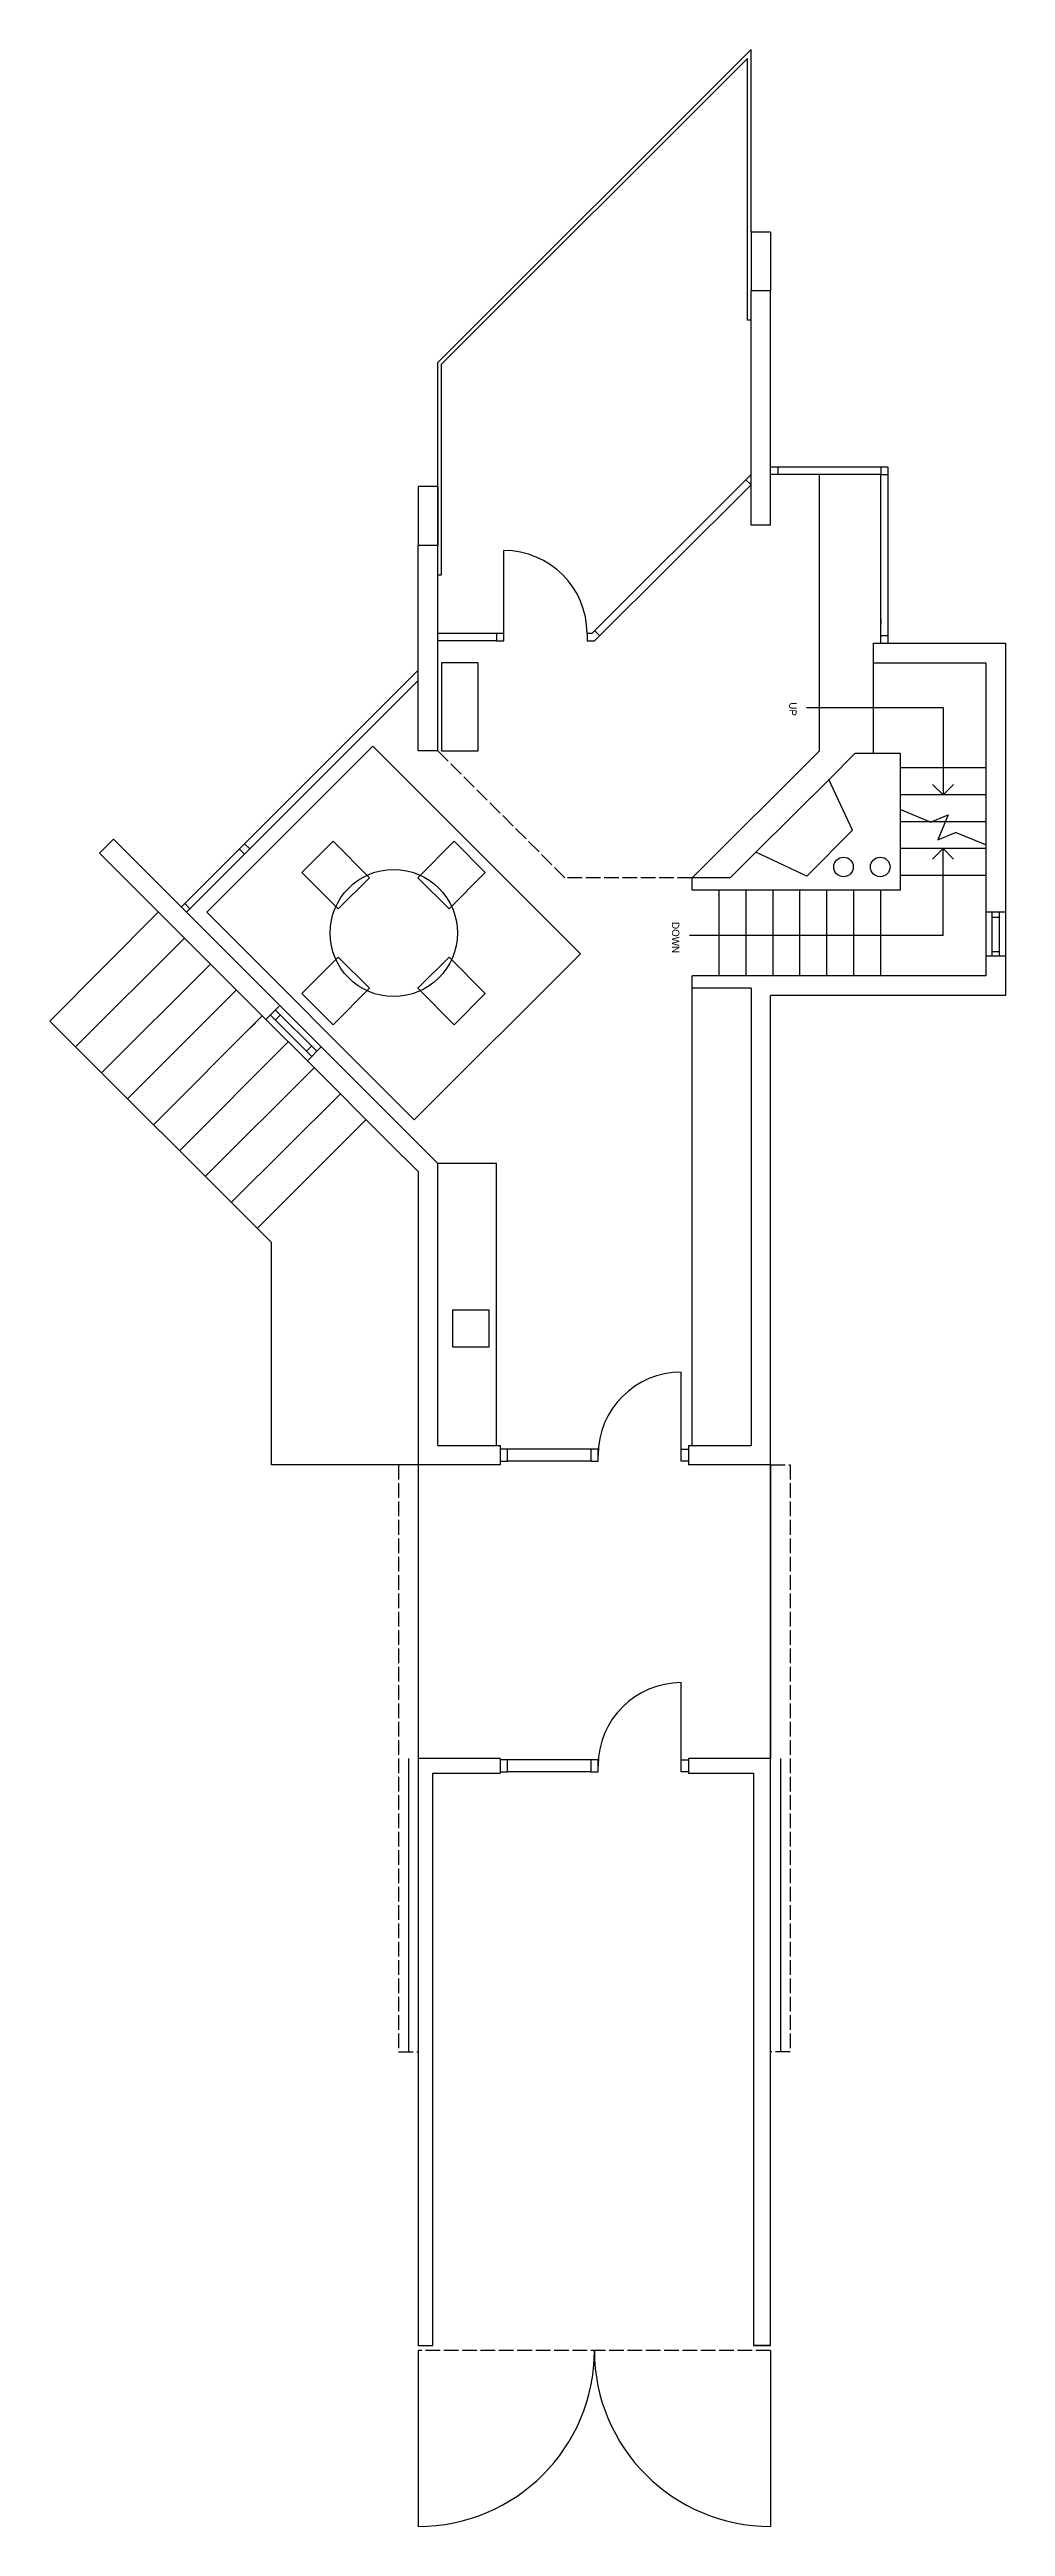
# Model space of a CAD drawing. Header units: inches. Extents: x -16498 to 2265, y 141 to 7454.
# Drawn here: x 1405 to 1796, y 1019 to 2032 of the extents above; entities that cross this region are included whole.
import ezdxf

# ---------------------------------------------------------------- set-up
doc = ezdxf.new("R2010")
doc.units = ezdxf.units.IN
doc.header["$LTSCALE"] = 0.5
doc.header["$MEASUREMENT"] = 0
doc.linetypes.add('ACAD_ISO02W100', pattern=[15, 12, -3])
doc.layers.get('0').update_dxf_attribs({"color": 253})
for name, color, linetype in [('A-doors', 254, 'Continuous'), ('A-Elev-South', 7, 'Continuous'), ('A-furniture', 33, 'Continuous'), ('A-glazing', 252, 'Continuous'), ('A-millwork', 252, 'Continuous'), ('A-soffit', 251, 'ACAD_ISO02W100'), ('A-stairs', 252, 'Continuous'), ('A-text', 254, 'Continuous'), ('A-walls', 7, 'Continuous')]:
    doc.layers.add(name, color=color, linetype=linetype)

msp = doc.modelspace()

# ---------------------------------------------------------------- texts
at = {"layer": 'A-text'}
for s, p in [('UP', (1707.3, 1764.6)), ('DOWN', (1659.4, 1674.8))]:
    msp.add_text(s, height=3, rotation=270, dxfattribs=at).set_placement(p)

# ---------------------------------------------------------------- linework, layer by layer
for p, q in [((1555.7, 1452.8), (1555.7, 1332.8)), ((1699.7, 1332.8), (1699.7, 1452.8)), ((1699.7, 1452.8), (1699.7, 1332.8))]:
    msp.add_line(p, q)
at = {"layer": 'A-doors'}
for p, q in [((1590.7, 1792.7), (1590.7, 1826.7)), ((1590.7, 1792.7), (1587.7, 1792.7)), ((1587.7, 1792.7), (1587.7, 1789.7)), ((1590.7, 1789.7), (1590.7, 1792.7)), ((1626.6, 1792.7), (1624.7, 1792.7)), ((1624.7, 1792.7), (1624.7, 1789.7)), ((1587.7, 1789.7), (1590.7, 1789.7)), ((1624.7, 1789.7), (1627.8, 1789.7)), ((1663.2, 1456.8), (1663.2, 1490.8)), ((1592.2, 1459.3), (1589.2, 1459.3)), ((1589.2, 1459.3), (1589.2, 1454.3)), ((1592.2, 1454.3), (1592.2, 1459.3)), ((1629.2, 1459.3), (1626.2, 1459.3)), ((1626.2, 1459.3), (1626.2, 1454.3)), ((1629.2, 1454.3), (1629.2, 1459.3)), ((1663.2, 1459.3), (1666.2, 1459.3)), ((1663.2, 1454.3), (1663.2, 1459.3)), ((1666.2, 1459.3), (1666.2, 1454.3)), ((1589.2, 1454.3), (1592.2, 1454.3)), ((1626.2, 1454.3), (1629.2, 1454.3)), ((1666.2, 1454.3), (1663.2, 1454.3)), ((1663.2, 1329.8), (1663.2, 1363.8)), ((1551.7, 1332.8), (1551.7, 1212.8)), ((1592.2, 1332.3), (1589.2, 1332.3)), ((1589.2, 1332.3), (1589.2, 1327.3)), ((1589.2, 1327.3), (1592.2, 1327.3)), ((1592.2, 1327.3), (1592.2, 1332.3)), ((1626.2, 1332.3), (1592.2, 1332.3)), ((1626.2, 1327.3), (1592.2, 1327.3)), ((1629.2, 1332.3), (1626.2, 1332.3)), ((1626.2, 1332.3), (1626.2, 1327.3)), ((1626.2, 1327.3), (1629.2, 1327.3)), ((1629.2, 1327.3), (1629.2, 1332.3)), ((1663.2, 1332.3), (1666.2, 1332.3)), ((1663.2, 1327.3), (1663.2, 1332.3)), ((1666.2, 1327.3), (1663.2, 1327.3)), ((1666.2, 1332.3), (1666.2, 1327.3)), ((1703.7, 1332.8), (1703.7, 1212.8)), ((1555.7, 1090.8), (1555.7, 1018.8)), ((1699.7, 1090.8), (1699.7, 1018.8))]:
    msp.add_line(p, q, dxfattribs=at)
for centre, radius, start, end in [((1590.7, 1792.7), 34, 0, 90), ((1663.2, 1456.8), 34, 90, 180), ((1663.2, 1329.8), 34, 90, 180), ((1555.7, 1090.8), 72, 270, 0), ((1699.7, 1090.8), 72, 180, 270)]:
    msp.add_arc(centre, radius, start, end, dxfattribs=at)
at = {"layer": 'A-Elev-South', "color": 253}
for p, q in [((1691.7, 1956.8), (1691.7, 1932.8)), ((1699.7, 1956.8), (1699.7, 1932.8)), ((1555.7, 1852.8), (1555.7, 1828.8)), ((1563.7, 1852.8), (1563.7, 1828.8)), ((1563.7, 1816.8), (1565.2, 1816.8)), ((1449.6, 1678.9), (1405.1, 1634.3)), ((1460.2, 1668.2), (1415.7, 1623.7)), ((1470.8, 1657.6), (1426.3, 1613.1)), ((1481.4, 1647), (1436.9, 1602.5)), ((1495.7, 1543.7), (1405.1, 1634.3)), ((1492, 1636.4), (1447.5, 1591.9)), ((1502.6, 1625.8), (1458.1, 1581.3)), ((1513.2, 1615.2), (1468.7, 1570.7)), ((1523.9, 1604.6), (1479.3, 1560.1)), ((1534.5, 1594), (1489.9, 1549.5)), ((1495.7, 1452.8), (1495.7, 1543.7)), ((1555.7, 1452.8), (1495.7, 1452.8))]:
    msp.add_line(p, q, dxfattribs=at)
at = {"layer": 'A-Elev-South', "color": 7}
for p, q in [((1431.2, 1708.6), (1425.5, 1702.9)), ((1425.5, 1702.9), (1493.4, 1635))]:
    msp.add_line(p, q, dxfattribs=at)
at = {"layer": 'A-furniture'}
for points in [[(1580.2, 1780.8), (1565.2, 1780.8), (1565.2, 1744.8), (1580.2, 1744.8), (1580.2, 1780.8)], [(1523, 1680.2), (1508.2, 1695), (1520.9, 1707.8), (1535.8, 1692.9), (1523, 1680.2)], [(1568.3, 1680.2), (1583.1, 1695), (1570.4, 1707.8), (1555.6, 1692.9), (1568.3, 1680.2)], [(1535.8, 1647.7), (1520.9, 1632.8), (1508.2, 1645.5), (1523, 1660.4), (1535.8, 1647.7)], [(1555.6, 1647.7), (1570.4, 1632.8), (1583.1, 1645.5), (1568.3, 1660.4), (1555.6, 1647.7)]]:
    msp.add_lwpolyline(points, dxfattribs=at)
msp.add_lwpolyline([(1537.2, 1746.7), (1469.3, 1678.8), (1554.1, 1593.9), (1622, 1661.8)], close=True, dxfattribs=at)
msp.add_circle((1545.7, 1670.3), 26, dxfattribs=at)
at = {"layer": 'A-glazing'}
for p, q in [((1626.6, 1792.7), (1691.7, 1857.8)), ((1627.8, 1789.7), (1691.7, 1853.6)), ((1691.7, 1853.6), (1689.5, 1855.7)), ((1744.7, 1860.8), (1699.7, 1860.8)), ((1744.7, 1857.8), (1699.7, 1857.8)), ((1702.7, 1860.8), (1702.7, 1857.8)), ((1747.7, 1860.8), (1744.7, 1860.8)), ((1744.7, 1860.8), (1744.7, 1857.8)), ((1744.7, 1857.8), (1747.7, 1857.8)), ((1744.7, 1788.8), (1744.7, 1857.8)), ((1747.7, 1788.8), (1747.7, 1860.8)), ((1587.7, 1792.7), (1565.2, 1792.7)), ((1629.9, 1791.8), (1627.8, 1794)), ((1744.7, 1798.8), (1744.7, 1796.8)), ((1747.7, 1796.8), (1747.7, 1798.8)), ((1587.7, 1789.7), (1563.7, 1789.7)), ((1747.7, 1791.8), (1744.7, 1791.8)), ((1458.9, 1680.9), (1555.7, 1777.7)), ((1461, 1678.8), (1555.7, 1773.5)), ((1482.6, 1704.7), (1484.7, 1702.5)), ((1484.7, 1706.8), (1486.9, 1704.7)), ((1460.3, 1682.3), (1462.4, 1680.2)), ((1790.2, 1660.8), (1790.2, 1678.8)), ((1790.2, 1676.8), (1793.2, 1676.8)), ((1793.2, 1660.8), (1793.2, 1678.8)), ((1790.2, 1662.8), (1793.2, 1662.8)), ((1487.1, 1631.5), (1489.2, 1633.6)), ((1497.3, 1638.9), (1514.3, 1622)), ((1497.3, 1634.7), (1499.4, 1636.8)), ((1510, 1622), (1512.2, 1624.1)), ((1626.2, 1459.3), (1592.2, 1459.3)), ((1626.2, 1454.3), (1592.2, 1454.3))]:
    msp.add_line(p, q, dxfattribs=at)
at = {"layer": 'A-glazing', "color": 253}
for p, q in [((1499.1, 1640.7), (1516.1, 1623.7)), ((1493.4, 1635), (1510.4, 1618.1)), ((1495.2, 1636.8), (1512.2, 1619.8))]:
    msp.add_line(p, q, dxfattribs=at)
at = {"layer": 'A-millwork'}
for p, q in [((1563.7, 1903.5), (1691.7, 2031.5)), ((1565.2, 1902.9), (1690.2, 2027.9)), ((1690.2, 1920.8), (1690.2, 2027.9)), ((1691.7, 1956.8), (1691.7, 2031.5)), ((1691.7, 1920.8), (1690.2, 1920.8)), ((1563.7, 1828.8), (1563.7, 1903.5)), ((1565.2, 1816.8), (1565.2, 1902.9)), ((1565.2, 1792.8), (1563.7, 1792.8)), ((1565.2, 1792.8), (1563.7, 1792.8)), ((1667.7, 1460.8), (1667.7, 1647.8)), ((1587.7, 1576.1), (1563.7, 1576.1)), ((1587.7, 1460.8), (1587.7, 1576.1)), ((1569.7, 1516.1), (1569.7, 1501.1)), ((1584.7, 1516.1), (1569.7, 1516.1)), ((1584.7, 1501.1), (1584.7, 1516.1)), ((1569.7, 1501.1), (1584.7, 1501.1))]:
    msp.add_line(p, q, dxfattribs=at)
at = {"layer": 'A-soffit'}
for p, q in [((1563.7, 1744.8), (1615.7, 1692.8)), ((1667.7, 1692.8), (1615.7, 1692.8)), ((1547.7, 1452.8), (1547.7, 1212.8)), ((1555.7, 1452.8), (1547.7, 1452.8)), ((1699.7, 1452.8), (1707.7, 1452.8)), ((1707.7, 1452.8), (1707.7, 1212.8)), ((1547.7, 1212.8), (1555.7, 1212.8)), ((1707.7, 1212.8), (1699.7, 1212.8)), ((1699.7, 1090.8), (1555.7, 1090.8))]:
    msp.add_line(p, q, dxfattribs=at)
at = {"layer": 'A-stairs'}
for p, q in [((1719.7, 1744.8), (1719.7, 1857.8)), ((1741.7, 1743.7), (1741.7, 1780.8)), ((1667.7, 1692.8), (1719.7, 1744.8)), ((1787.7, 1737.8), (1752.7, 1737.8)), ((1787.7, 1726.8), (1752.7, 1726.8)), ((1765.1, 1715.6), (1752.7, 1720.8)), ((1787.7, 1715.8), (1752.7, 1715.8)), ((1765.1, 1715.6), (1772.3, 1718.6)), ((1772.3, 1718.6), (1768.1, 1708.4)), ((1787.7, 1704.8), (1752.7, 1704.8)), ((1768.1, 1708.4), (1775.2, 1711.4)), ((1787.7, 1706.3), (1775.2, 1711.4)), ((1787.7, 1693.8), (1752.7, 1693.8)), ((1678.7, 1652.8), (1678.7, 1687.8)), ((1689.7, 1652.8), (1689.7, 1687.8)), ((1700.7, 1652.8), (1700.7, 1687.8)), ((1711.7, 1652.8), (1711.7, 1687.8)), ((1722.7, 1652.8), (1722.7, 1687.8)), ((1733.7, 1652.8), (1733.7, 1687.8)), ((1744.7, 1652.8), (1744.7, 1687.8))]:
    msp.add_line(p, q, dxfattribs=at)
at = {"layer": 'A-text'}
for p, q in [((1770.2, 1762.3), (1714.4, 1762.3)), ((1770.2, 1762.3), (1770.2, 1726.8)), ((1770.2, 1726.8), (1765.9, 1731)), ((1770.2, 1726.8), (1774.4, 1731)), ((1770.2, 1704.8), (1765.9, 1700.5)), ((1770.2, 1669.3), (1770.2, 1704.8)), ((1770.2, 1704.8), (1774.4, 1700.5)), ((1770.2, 1669.3), (1666.5, 1669.3))]:
    msp.add_line(p, q, dxfattribs=at)
at = {"layer": 'A-walls', "color": 253}
for p, q in [((1699.7, 1956.8), (1691.7, 1956.8)), ((1563.7, 1852.8), (1555.7, 1852.8)), ((1787.7, 1678.8), (1787.7, 1660.8)), ((1795.7, 1678.8), (1795.7, 1660.8))]:
    msp.add_line(p, q, dxfattribs=at)
at = {"layer": 'A-walls'}
for p, q in [((1691.7, 1837), (1691.7, 1932.8)), ((1699.7, 1932.8), (1691.7, 1932.8)), ((1699.7, 1837), (1699.7, 1932.8)), ((1699.7, 1837), (1691.7, 1837)), ((1563.7, 1828.8), (1555.7, 1828.8)), ((1555.7, 1744.8), (1555.7, 1828.8)), ((1563.7, 1744.8), (1563.7, 1828.8)), ((1741.7, 1788.8), (1795.7, 1788.8)), ((1741.7, 1780.8), (1741.7, 1788.8)), ((1795.7, 1788.8), (1795.7, 1678.8)), ((1741.7, 1780.8), (1787.7, 1780.8)), ((1787.7, 1780.8), (1787.7, 1678.8)), ((1563.7, 1744.8), (1555.7, 1744.8)), ((1723.7, 1733.2), (1734.1, 1743.7)), ((1752.7, 1743.7), (1734.1, 1743.7)), ((1752.7, 1743.7), (1752.7, 1687.8)), ((1723.7, 1733.2), (1693.7, 1703.3)), ((1733.2, 1712.3), (1723.5, 1733.1)), ((1714.5, 1693.6), (1733.2, 1712.3)), ((1431.2, 1708.6), (1499.1, 1640.7)), ((1683.2, 1692.8), (1693.7, 1703.3)), ((1714.5, 1693.6), (1693.7, 1703.3)), ((1667.7, 1687.8), (1667.7, 1692.8)), ((1683.2, 1692.8), (1667.7, 1692.8)), ((1752.7, 1687.8), (1667.7, 1687.8)), ((1795.7, 1678.8), (1787.7, 1678.8)), ((1787.7, 1652.8), (1667.7, 1652.8)), ((1667.7, 1647.8), (1667.7, 1652.8)), ((1787.7, 1660.8), (1787.7, 1652.8)), ((1795.7, 1660.8), (1787.7, 1660.8)), ((1795.7, 1660.8), (1795.7, 1644.8)), ((1493.4, 1635), (1499.1, 1640.7)), ((1691.7, 1647.8), (1667.7, 1647.8)), ((1691.7, 1647.8), (1691.7, 1460.8)), ((1699.7, 1452.8), (1699.7, 1644.8)), ((1795.7, 1644.8), (1699.7, 1644.8)), ((1510.4, 1618.1), (1516.1, 1623.7)), ((1516.1, 1623.7), (1563.7, 1576.1)), ((1544.3, 1584.1), (1510.4, 1618.1)), ((1555.7, 1572.8), (1544.3, 1584.1)), ((1555.7, 1572.8), (1555.7, 1452.8)), ((1563.7, 1460.8), (1563.7, 1576.1)), ((1563.7, 1460.8), (1589.2, 1460.8)), ((1589.2, 1460.8), (1589.2, 1452.8)), ((1666.2, 1460.8), (1666.2, 1452.8)), ((1666.2, 1460.8), (1691.7, 1460.8)), ((1589.2, 1452.8), (1555.7, 1452.8)), ((1699.7, 1452.8), (1666.2, 1452.8)), ((1555.7, 1332.8), (1555.7, 1092.8)), ((1589.2, 1332.8), (1555.7, 1332.8)), ((1561.7, 1092.8), (1561.7, 1326.8)), ((1561.7, 1326.8), (1589.2, 1326.8)), ((1589.2, 1332.8), (1589.2, 1326.8)), ((1666.2, 1332.8), (1666.2, 1326.8)), ((1699.7, 1332.8), (1666.2, 1332.8)), ((1666.2, 1326.8), (1692.7, 1326.8)), ((1692.7, 1326.8), (1692.7, 1092.8)), ((1699.7, 1092.8), (1699.7, 1332.8)), ((1555.7, 1092.8), (1561.7, 1092.8)), ((1699.7, 1092.8), (1692.7, 1092.8)), ((1692.7, 1092.8), (1699.7, 1092.8))]:
    msp.add_line(p, q, dxfattribs=at)
for centre in [(1729.5, 1697.3), (1744.5, 1697.3)]:
    msp.add_circle(centre, 4, dxfattribs=at)

msp.set_redraw_order([(e.dxf.handle, doc.entitydb.next_handle()) for e in msp.query("TEXT MTEXT ATTDEF DIMENSION ARC_DIMENSION")])  # texts and dimensions are drawn at this point

doc.saveas('drawing.dxf')
